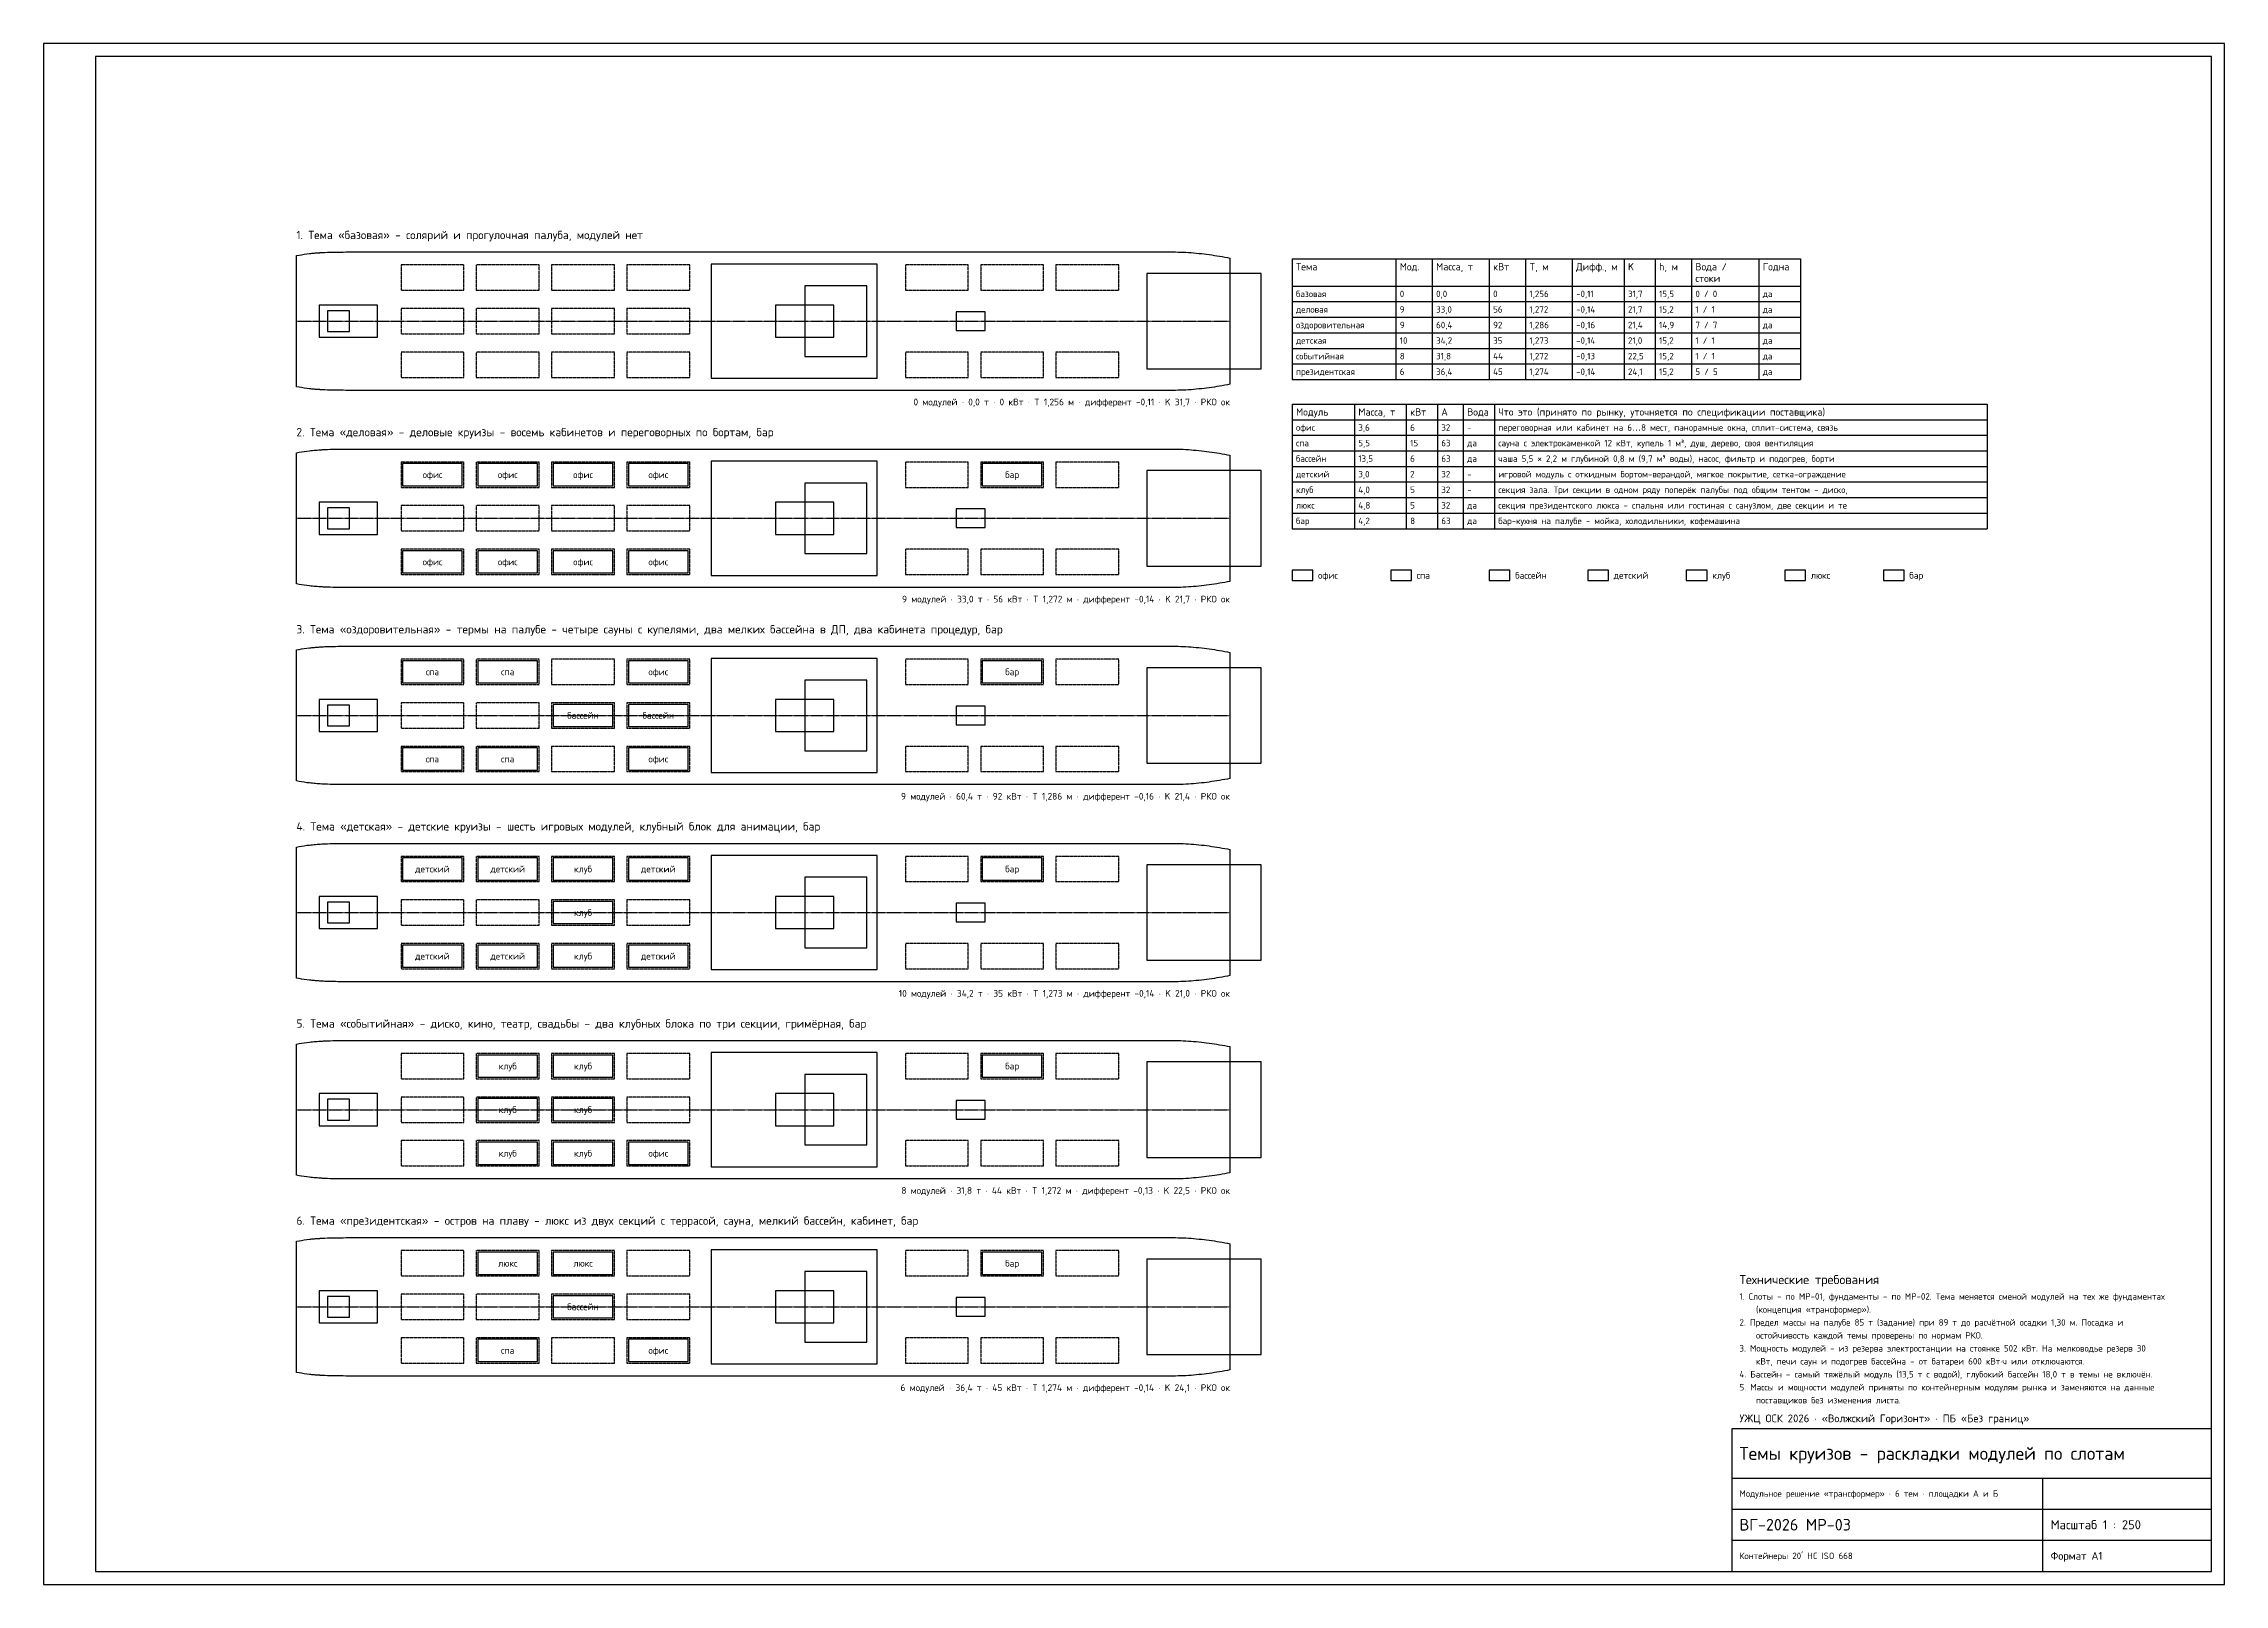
# Model space of a CAD drawing. Header units: millimetres. Extents: x -6375 to 203875, y -121750 to 26750.
import ezdxf
from ezdxf.enums import TextEntityAlignment as Align

# ---------------------------------------------------------------- set-up
doc = ezdxf.new("R2010")
doc.units = ezdxf.units.MM
doc.linetypes.add('CENTER', pattern=[5.08, 3.175, -0.635, 0.635, -0.635])
doc.linetypes.add('DASHED', pattern=[1.524, 1.27, -0.254])
for name, color, linetype in [('00_РАМКА', 7, 'Continuous'), ('02_ПАЛУБЫ', 4, 'Continuous'), ('05_ОБОРУДОВАНИЕ', 5, 'Continuous'), ('07_ОСИ', 2, 'CENTER'), ('08_ТЕКСТ', 7, 'Continuous'), ('30_СЛОТЫ', 3, 'DASHED'), ('40_ОФИС', 5, 'Continuous'), ('41_СПА', 1, 'Continuous'), ('42_БАССЕЙН', 4, 'Continuous'), ('43_ДЕТСКИЙ', 3, 'Continuous'), ('44_КЛУБ', 6, 'Continuous'), ('45_ЛЮКС', 2, 'Continuous'), ('46_БАР', 30, 'Continuous')]:
    doc.layers.add(name, color=color, linetype=linetype)
doc.styles.add('ГОСТ', font='isocpeur.ttf')

msp = doc.modelspace()

# ---------------------------------------------------------------- texts
at = {"layer": '08_ТЕКСТ', "style": 'ГОСТ'}
for s, p in [('1. Тема «базовая» - солярий и прогулочная палуба, модулей нет', (18000, 7665)), ('2. Тема «деловая» - деловые круизы - восемь кабинетов и переговорных по бортам, бар', (18000, -11335)), ('3. Тема «оздоровительная» - термы на палубе - четыре сауны с купелями, два мелких бассейна в ДП, два кабинета процедур, бар', (18000, -30335)), ('4. Тема «детская» - детские круизы - шесть игровых модулей, клубный блок для анимации, бар', (18000, -49335)), ('5. Тема «событийная» - диско, кино, театр, свадьбы - два клубных блока по три секции, гримёрная, бар', (18000, -68335)), ('6. Тема «президентская» - остров на плаву - люкс из двух секций с террасой, сауна, мелкий бассейн, кабинет, бар', (18000, -87335))]:
    msp.add_text(s, height=800, dxfattribs=at).set_placement(p, align=Align.BOTTOM_LEFT)
for s, height, p in [('Тема', 700, (114375, 5250)), ('Мод.', 700, (124375, 5250)), ('Масса, т', 700, (127875, 5250)), ('кВт', 700, (133375, 5250)), ('T, м', 700, (136875, 5250)), ('Дифф., м', 700, (141375, 5250)), ('K', 700, (146375, 5250)), ('h, м', 700, (149375, 5250)), ('стоки', 700, (152875, 4130)), ('Вода /', 700, (152875, 5250)), ('Годна', 700, (159375, 5250)), ('базовая', 625, (114375, 2630)), ('0', 625, (124375, 2630)), ('0,0', 625, (127875, 2630)), ('0', 625, (133375, 2630)), ('1,256', 625, (136875, 2630)), ('-0,11', 625, (141375, 2630)), ('31,7', 625, (146375, 2630)), ('15,5', 625, (149375, 2630)), ('0 / 0', 625, (152875, 2630)), ('да', 625, (159375, 2630)), ('деловая', 625, (114375, 1130)), ('9', 625, (124375, 1130)), ('33,0', 625, (127875, 1130)), ('56', 625, (133375, 1130)), ('1,272', 625, (136875, 1130)), ('-0,14', 625, (141375, 1130)), ('21,7', 625, (146375, 1130)), ('15,2', 625, (149375, 1130)), ('1 / 1', 625, (152875, 1130)), ('да', 625, (159375, 1130)), ('детская', 625, (114375, -1870)), ('оздоровительная', 625, (114375, -370)), ('10', 625, (124375, -1870)), ('9', 625, (124375, -370)), ('34,2', 625, (127875, -1870)), ('60,4', 625, (127875, -370)), ('35', 625, (133375, -1870)), ('92', 625, (133375, -370)), ('1,286', 625, (136875, -370)), ('1,273', 625, (136875, -1870)), ('-0,16', 625, (141375, -370)), ('-0,14', 625, (141375, -1870)), ('21,4', 625, (146375, -370)), ('21,0', 625, (146375, -1870)), ('14,9', 625, (149375, -370)), ('15,2', 625, (149375, -1870)), ('1 / 1', 625, (152875, -1870)), ('7 / 7', 625, (152875, -370)), ('да', 625, (159375, -370)), ('да', 625, (159375, -1870)), ('событийная', 625, (114375, -3370)), ('8', 625, (124375, -3370)), ('31,8', 625, (127875, -3370)), ('44', 625, (133375, -3370)), ('1,272', 625, (136875, -3370)), ('-0,13', 625, (141375, -3370)), ('22,5', 625, (146375, -3370)), ('15,2', 625, (149375, -3370)), ('1 / 1', 625, (152875, -3370)), ('да', 625, (159375, -3370)), ('президентская', 625, (114375, -4870)), ('6', 625, (124375, -4870)), ('36,4', 625, (127875, -4870)), ('45', 625, (133375, -4870)), ('1,274', 625, (136875, -4870)), ('-0,14', 625, (141375, -4870)), ('24,1', 625, (146375, -4870)), ('15,2', 625, (149375, -4870)), ('5 / 5', 625, (152875, -4870)), ('да', 625, (159375, -4870)), ('Модуль', 700, (114375, -8750)), ('Масса, т', 700, (120375, -8750)), ('кВт', 700, (125375, -8750)), ('А', 700, (128375, -8750)), ('Вода', 700, (130875, -8750)), ('Что это (принято по рынку, уточняется по спецификации поставщика)', 700, (133875, -8750)), ('офис', 625, (114375, -10250)), ('3,6', 625, (120375, -10250)), ('6', 625, (125375, -10250)), ('32', 625, (128375, -10250)), ('-', 625, (130875, -10250)), ('переговорная или кабинет на 6…8 мест, панорамные окна, сплит-система, связь', 625, (133875, -10250)), ('спа', 625, (114375, -11750)), ('5,5', 625, (120375, -11750)), ('15', 625, (125375, -11750)), ('63', 625, (128375, -11750)), ('да', 625, (130875, -11750)), ('сауна с электрокаменкой 12 кВт, купель 1 м³, душ, дерево, своя вентиляция', 625, (133875, -11750)), ('детский', 625, (114375, -14750)), ('бассейн', 625, (114375, -13250)), ('13,5', 625, (120375, -13250)), ('3,0', 625, (120375, -14750)), ('2', 625, (125375, -14750)), ('6', 625, (125375, -13250)), ('32', 625, (128375, -14750)), ('63', 625, (128375, -13250)), ('да', 625, (130875, -13250)), ('чаша 5,5 × 2,2 м глубиной 0,8 м (9,7 м³ воды), насос, фильтр и подогрев, борти', 625, (133875, -13250)), ('игровой модуль с откидным бортом-верандой, мягкое покрытие, сетка-ограждение', 625, (133875, -14750)), ('клуб', 625, (114375, -16250)), ('4,0', 625, (120375, -16250)), ('5', 625, (125375, -16250)), ('32', 625, (128375, -16250)), ('-', 625, (130875, -14750)), ('-', 625, (130875, -16250)), ('секция зала. Три секции в одном ряду поперёк палубы под общим тентом - диско,', 625, (133875, -16250)), ('люкс', 625, (114375, -17750)), ('4,8', 625, (120375, -17750)), ('5', 625, (125375, -17750)), ('32', 625, (128375, -17750)), ('да', 625, (130875, -17750)), ('секция президентского люкса - спальня или гостиная с санузлом, две секции и те', 625, (133875, -17750)), ('бар', 625, (114375, -19250)), ('4,2', 625, (120375, -19250)), ('8', 625, (125375, -19250)), ('63', 625, (128375, -19250)), ('да', 625, (130875, -19250)), ('бар-кухня на палубе - мойка, холодильники, кофемашина', 625, (133875, -19250)), ('офис', 650, (116500, -24500)), ('спа', 650, (126000, -24500)), ('бассейн', 650, (135500, -24500)), ('детский', 650, (145000, -24500)), ('клуб', 650, (154500, -24500)), ('люкс', 650, (164000, -24500)), ('бар', 650, (173500, -24500)), ('Технические требования', 875, (157125, -92375)), ('1. Слоты - по МР-01, фундаменты - по МР-02. Тема меняется сменой модулей на тех же фундаментах', 625, (157125, -94000)), ('2. Предел массы на палубе 85 т (задание) при 89 т до расчётной осадки 1,30 м. Посадка и', 625, (157125, -96500)), ('    (концепция «трансформер»).', 625, (157125, -95250)), ('3. Мощность модулей - из резерва электростанции на стоянке 502 кВт. На мелководье резерв 30', 625, (157125, -99000)), ('    остойчивость каждой темы проверены по нормам РКО.', 625, (157125, -97750)), ('    кВт, печи саун и подогрев бассейна - от батареи 600 кВт·ч или отключаются.', 625, (157125, -100250)), ('4. Бассейн - самый тяжёлый модуль (13,5 т с водой), глубокий бассейн 18,0 т в темы не включён.', 625, (157125, -101500)), ('5. Массы и мощности модулей приняты по контейнерным модулям рынка и заменяются на данные', 625, (157125, -102750)), ('    поставщиков без изменения листа.', 625, (157125, -104000)), ('УЖЦ ОСК 2026 · «Волжский Горизонт» · ПБ «Без границ»', 750, (157125, -105750)), ('Темы круизов - раскладки модулей по слотам', 1250, (157125, -109125)), ('Модульное решение «трансформер» · 6 тем · площадки А и Б', 625, (157125, -113000)), ('ВГ-2026 МР-03', 1125, (157125, -116000)), ('Масштаб 1 : 250', 875, (187125, -116000)), ("Контейнеры 20' HC ISO 668", 625, (157125, -119000)), ('Формат A1', 750, (187125, -119000))]:
    msp.add_text(s, height=height, dxfattribs=at).set_placement(p, align=Align.MIDDLE_LEFT)
for s, p in [('0 модулей · 0,0 т · 0 кВт · T 1,256 м · дифферент -0,11 · K 31,7 · РКО ок', (108000, -7465)), ('9 модулей · 33,0 т · 56 кВт · T 1,272 м · дифферент -0,14 · K 21,7 · РКО ок', (108000, -26465)), ('9 модулей · 60,4 т · 92 кВт · T 1,286 м · дифферент -0,16 · K 21,4 · РКО ок', (108000, -45465)), ('10 модулей · 34,2 т · 35 кВт · T 1,273 м · дифферент -0,14 · K 21,0 · РКО ок', (108000, -64465)), ('8 модулей · 31,8 т · 44 кВт · T 1,272 м · дифферент -0,13 · K 22,5 · РКО ок', (108000, -83465)), ('6 модулей · 36,4 т · 45 кВт · T 1,274 м · дифферент -0,14 · K 24,1 · РКО ок', (108000, -102465))]:
    msp.add_text(s, height=650, dxfattribs=at).set_placement(p, align=Align.TOP_RIGHT)
at = {"layer": '40_ОФИС', "style": 'ГОСТ'}
for p in [(31113, -14800), (38371, -14800), (45629, -14800), (52887, -14800), (31113, -23200), (38371, -23200), (45629, -23200), (52887, -23200), (52887, -33800), (52887, -42200), (52887, -80200), (52887, -99200)]:
    msp.add_text('офис', height=650, dxfattribs=at).set_placement(p, align=Align.MIDDLE_CENTER)
at = {"layer": '41_СПА', "style": 'ГОСТ'}
for p in [(31113, -33800), (38371, -33800), (31113, -42200), (38371, -42200), (38371, -99200)]:
    msp.add_text('спа', height=650, dxfattribs=at).set_placement(p, align=Align.MIDDLE_CENTER)
at = {"layer": '42_БАССЕЙН', "style": 'ГОСТ'}
for p in [(45629, -38000), (52887, -38000), (45629, -95000)]:
    msp.add_text('бассейн', height=650, dxfattribs=at).set_placement(p, align=Align.MIDDLE_CENTER)
at = {"layer": '43_ДЕТСКИЙ', "style": 'ГОСТ'}
for p in [(31113, -52800), (38371, -52800), (52887, -52800), (31113, -61200), (38371, -61200), (52887, -61200)]:
    msp.add_text('детский', height=650, dxfattribs=at).set_placement(p, align=Align.MIDDLE_CENTER)
at = {"layer": '44_КЛУБ', "style": 'ГОСТ'}
for p in [(45629, -52800), (45629, -57000), (45629, -61200), (38371, -71800), (45629, -71800), (38371, -76000), (45629, -76000), (38371, -80200), (45629, -80200)]:
    msp.add_text('клуб', height=650, dxfattribs=at).set_placement(p, align=Align.MIDDLE_CENTER)
at = {"layer": '45_ЛЮКС', "style": 'ГОСТ'}
for p in [(38371, -90800), (45629, -90800)]:
    msp.add_text('люкс', height=650, dxfattribs=at).set_placement(p, align=Align.MIDDLE_CENTER)
at = {"layer": '46_БАР', "style": 'ГОСТ'}
for p in [(87000, -14800), (87000, -33800), (87000, -52800), (87000, -71800), (87000, -90800)]:
    msp.add_text('бар', height=650, dxfattribs=at).set_placement(p, align=Align.MIDDLE_CENTER)

# ---------------------------------------------------------------- linework, layer by layer
at = {"layer": '00_РАМКА'}
for p, q in [((114000, 6000), (163000, 6000)), ((114000, 6000), (114000, -5620)), ((124000, 6000), (124000, -5620)), ((127500, 6000), (127500, -5620)), ((133000, 6000), (133000, -5620)), ((136500, 6000), (136500, -5620)), ((141000, 6000), (141000, -5620)), ((146000, 6000), (146000, -5620)), ((149000, 6000), (149000, -5620)), ((152500, 6000), (152500, -5620)), ((159000, 6000), (159000, -5620)), ((163000, 6000), (163000, -5620)), ((114000, 3380), (163000, 3380)), ((114000, 1880), (163000, 1880)), ((114000, 380), (163000, 380)), ((114000, -1120), (163000, -1120)), ((114000, -2620), (163000, -2620)), ((114000, -4120), (163000, -4120)), ((114000, -5620), (163000, -5620)), ((114000, -8000), (181000, -8000)), ((114000, -8000), (114000, -20000)), ((120000, -8000), (120000, -20000)), ((125000, -8000), (125000, -20000)), ((128000, -8000), (128000, -20000)), ((130500, -8000), (130500, -20000)), ((133500, -8000), (133500, -20000)), ((181000, -8000), (181000, -20000)), ((114000, -9500), (181000, -9500)), ((114000, -11000), (181000, -11000)), ((114000, -12500), (181000, -12500)), ((114000, -14000), (181000, -14000)), ((114000, -15500), (181000, -15500)), ((114000, -17000), (181000, -17000)), ((114000, -18500), (181000, -18500)), ((114000, -20000), (181000, -20000)), ((156375, -111500), (202625, -111500)), ((186375, -120500), (186375, -111500)), ((156375, -114500), (202625, -114500)), ((156375, -117500), (202625, -117500))]:
    msp.add_line(p, q, dxfattribs=at)
for points in [[(-6375, -121750), (203875, -121750), (203875, 26750), (-6375, 26750)], [(-1375, -120500), (202625, -120500), (202625, 25500), (-1375, 25500)], [(156375, -120500), (202625, -120500), (202625, -106750), (156375, -106750)]]:
    msp.add_lwpolyline(points, close=True, dxfattribs=at)
at = {"layer": '02_ПАЛУБЫ'}
for points in [[(18000, 6317), (18250, 6365), (18500, 6408), (18750, 6446), (19000, 6481), (19250, 6511), (19400, 6528), (19500, 6539), (19550, 6544), (19700, 6558), (19750, 6563), (19850, 6571), (20000, 6583), (20150, 6595), (20250, 6601), (20300, 6605), (20450, 6614), (20500, 6617), (20600, 6622), (20750, 6630), (21000, 6640), (21250, 6649), (21500, 6655), (21750, 6660), (22000, 6663), (22250, 6665), (22500, 6666), (22750, 6667), (23000, 6667), (23250, 6667), (23500, 6667), (23750, 6667), (24000, 6667), (24500, 6667), (25000, 6667), (25500, 6667), (26000, 6667), (26500, 6667), (27000, 6667), (27500, 6667), (28000, 6667), (28500, 6667), (29000, 6667), (29500, 6667), (30000, 6667), (30500, 6667), (31000, 6667), (31500, 6667), (32000, 6667), (32500, 6667), (33000, 6667), (33500, 6667), (34000, 6667), (34500, 6667), (35000, 6667), (35500, 6667), (36000, 6667), (36500, 6667), (37000, 6667), (37500, 6667), (38000, 6667), (38500, 6667), (39000, 6667), (39500, 6667), (40000, 6667), (40500, 6667), (41000, 6667), (41500, 6667), (42000, 6667), (42500, 6667), (43000, 6667), (43500, 6667), (44000, 6667), (44500, 6667), (45000, 6667), (45500, 6667), (46000, 6667), (46500, 6667), (47000, 6667), (47500, 6667), (48000, 6667), (48500, 6667), (49000, 6667), (49500, 6667), (50000, 6667), (50500, 6667), (51000, 6667), (51500, 6667), (52000, 6667), (52500, 6667), (53000, 6667), (53500, 6667), (54000, 6667), (54500, 6667), (55000, 6667), (55500, 6667), (56000, 6667), (56500, 6667), (57000, 6667), (57400, 6667), (57500, 6667), (57550, 6667), (57700, 6667), (57850, 6667), (58000, 6667), (58150, 6667), (58300, 6667), (58450, 6667), (58500, 6667), (58600, 6667), (59000, 6667), (59500, 6667), (60000, 6667), (60500, 6667), (61000, 6667), (61500, 6667), (62000, 6667), (62500, 6667), (63000, 6667), (63500, 6667), (64000, 6667), (64500, 6667), (65000, 6667), (65500, 6667), (66000, 6667), (66500, 6667), (67000, 6667), (67500, 6667), (68000, 6667), (68500, 6667), (69000, 6667), (69500, 6667), (70000, 6667), (70500, 6667), (71000, 6667), (71500, 6667), (72000, 6667), (72500, 6667), (73000, 6667), (73400, 6667), (73500, 6667), (73550, 6667), (73700, 6667), (73850, 6667), (74000, 6667), (74150, 6667), (74300, 6667), (74450, 6667), (74500, 6667), (74600, 6667), (75000, 6667), (75500, 6667), (76000, 6667), (76500, 6667), (77000, 6667), (77500, 6667), (78000, 6667), (78500, 6667), (79000, 6667), (79500, 6667), (80000, 6667), (80500, 6667), (81000, 6667), (81500, 6667), (82000, 6667), (82500, 6667), (83000, 6667), (83500, 6667), (84000, 6667), (84500, 6667), (85000, 6667), (85500, 6667), (86000, 6667), (86500, 6667), (87000, 6667), (87500, 6667), (88000, 6667), (88500, 6667), (89000, 6667), (89500, 6667), (90000, 6667), (90500, 6667), (91000, 6667), (91500, 6667), (92000, 6667), (92500, 6667), (93000, 6667), (93500, 6667), (94000, 6667), (94500, 6667), (95000, 6667), (95500, 6667), (96000, 6667), (96500, 6667), (97000, 6667), (97500, 6667), (98000, 6667), (98500, 6667), (99000, 6667), (99500, 6667), (100000, 6667), (100500, 6667), (101000, 6667), (101250, 6667), (101500, 6667), (101750, 6667), (102000, 6667), (102250, 6667), (102500, 6667), (102750, 6667), (103000, 6664), (103250, 6658), (103500, 6648), (103750, 6636), (104000, 6621), (104250, 6603), (104500, 6583), (104750, 6561), (105000, 6537), (105250, 6510), (105500, 6481), (105750, 6450), (106000, 6417), (106250, 6382), (106500, 6345), (106750, 6306), (107000, 6265), (107250, 6222), (107500, 6177), (107750, 6129), (108000, 6080), (108000, -6080), (107750, -6129), (107500, -6177), (107250, -6222), (107000, -6265), (106750, -6306), (106500, -6345), (106250, -6382), (106000, -6417), (105750, -6450), (105500, -6481), (105250, -6510), (105000, -6537), (104750, -6561), (104500, -6583), (104250, -6603), (104000, -6621), (103750, -6636), (103500, -6648), (103250, -6658), (103000, -6664), (102750, -6667), (102500, -6667), (102250, -6667), (102000, -6667), (101750, -6667), (101500, -6667), (101250, -6667), (101000, -6667), (100500, -6667), (100000, -6667), (99500, -6667), (99000, -6667), (98500, -6667), (98000, -6667), (97500, -6667), (97000, -6667), (96500, -6667), (96000, -6667), (95500, -6667), (95000, -6667), (94500, -6667), (94000, -6667), (93500, -6667), (93000, -6667), (92500, -6667), (92000, -6667), (91500, -6667), (91000, -6667), (90500, -6667), (90000, -6667), (89500, -6667), (89000, -6667), (88500, -6667), (88000, -6667), (87500, -6667), (87000, -6667), (86500, -6667), (86000, -6667), (85500, -6667), (85000, -6667), (84500, -6667), (84000, -6667), (83500, -6667), (83000, -6667), (82500, -6667), (82000, -6667), (81500, -6667), (81000, -6667), (80500, -6667), (80000, -6667), (79500, -6667), (79000, -6667), (78500, -6667), (78000, -6667), (77500, -6667), (77000, -6667), (76500, -6667), (76000, -6667), (75500, -6667), (75000, -6667), (74600, -6667), (74500, -6667), (74450, -6667), (74300, -6667), (74150, -6667), (74000, -6667), (73850, -6667), (73700, -6667), (73550, -6667), (73500, -6667), (73400, -6667), (73000, -6667), (72500, -6667), (72000, -6667), (71500, -6667), (71000, -6667), (70500, -6667), (70000, -6667), (69500, -6667), (69000, -6667), (68500, -6667), (68000, -6667), (67500, -6667), (67000, -6667), (66500, -6667), (66000, -6667), (65500, -6667), (65000, -6667), (64500, -6667), (64000, -6667), (63500, -6667), (63000, -6667), (62500, -6667), (62000, -6667), (61500, -6667), (61000, -6667), (60500, -6667), (60000, -6667), (59500, -6667), (59000, -6667), (58600, -6667), (58500, -6667), (58450, -6667), (58300, -6667), (58150, -6667), (58000, -6667), (57850, -6667), (57700, -6667), (57550, -6667), (57500, -6667), (57400, -6667), (57000, -6667), (56500, -6667), (56000, -6667), (55500, -6667), (55000, -6667), (54500, -6667), (54000, -6667), (53500, -6667), (53000, -6667), (52500, -6667), (52000, -6667), (51500, -6667), (51000, -6667), (50500, -6667), (50000, -6667), (49500, -6667), (49000, -6667), (48500, -6667), (48000, -6667), (47500, -6667), (47000, -6667), (46500, -6667), (46000, -6667), (45500, -6667), (45000, -6667), (44500, -6667), (44000, -6667), (43500, -6667), (43000, -6667), (42500, -6667), (42000, -6667), (41500, -6667), (41000, -6667), (40500, -6667), (40000, -6667), (39500, -6667), (39000, -6667), (38500, -6667), (38000, -6667), (37500, -6667), (37000, -6667), (36500, -6667), (36000, -6667), (35500, -6667), (35000, -6667), (34500, -6667), (34000, -6667), (33500, -6667), (33000, -6667), (32500, -6667), (32000, -6667), (31500, -6667), (31000, -6667), (30500, -6667), (30000, -6667), (29500, -6667), (29000, -6667), (28500, -6667), (28000, -6667), (27500, -6667), (27000, -6667), (26500, -6667), (26000, -6667), (25500, -6667), (25000, -6667), (24500, -6667), (24000, -6667), (23750, -6667), (23500, -6667), (23250, -6667), (23000, -6667), (22750, -6667), (22500, -6666), (22250, -6665), (22000, -6663), (21750, -6660), (21500, -6655), (21250, -6649), (21000, -6640), (20750, -6630), (20600, -6622), (20500, -6617), (20450, -6614), (20300, -6605), (20250, -6601), (20150, -6595), (20000, -6583), (19850, -6571), (19750, -6563), (19700, -6558), (19550, -6544), (19500, -6539), (19400, -6528), (19250, -6511), (19000, -6481), (18750, -6446), (18500, -6408), (18250, -6365), (18000, -6317)], [(18000, -12683), (18250, -12635), (18500, -12592), (18750, -12554), (19000, -12519), (19250, -12489), (19400, -12472), (19500, -12461), (19550, -12456), (19700, -12442), (19750, -12437), (19850, -12429), (20000, -12417), (20150, -12405), (20250, -12399), (20300, -12395), (20450, -12386), (20500, -12383), (20600, -12378), (20750, -12370), (21000, -12360), (21250, -12351), (21500, -12345), (21750, -12340), (22000, -12337), (22250, -12335), (22500, -12334), (22750, -12333), (23000, -12333), (23250, -12333), (23500, -12333), (23750, -12333), (24000, -12333), (24500, -12333), (25000, -12333), (25500, -12333), (26000, -12333), (26500, -12333), (27000, -12333), (27500, -12333), (28000, -12333), (28500, -12333), (29000, -12333), (29500, -12333), (30000, -12333), (30500, -12333), (31000, -12333), (31500, -12333), (32000, -12333), (32500, -12333), (33000, -12333), (33500, -12333), (34000, -12333), (34500, -12333), (35000, -12333), (35500, -12333), (36000, -12333), (36500, -12333), (37000, -12333), (37500, -12333), (38000, -12333), (38500, -12333), (39000, -12333), (39500, -12333), (40000, -12333), (40500, -12333), (41000, -12333), (41500, -12333), (42000, -12333), (42500, -12333), (43000, -12333), (43500, -12333), (44000, -12333), (44500, -12333), (45000, -12333), (45500, -12333), (46000, -12333), (46500, -12333), (47000, -12333), (47500, -12333), (48000, -12333), (48500, -12333), (49000, -12333), (49500, -12333), (50000, -12333), (50500, -12333), (51000, -12333), (51500, -12333), (52000, -12333), (52500, -12333), (53000, -12333), (53500, -12333), (54000, -12333), (54500, -12333), (55000, -12333), (55500, -12333), (56000, -12333), (56500, -12333), (57000, -12333), (57400, -12333), (57500, -12333), (57550, -12333), (57700, -12333), (57850, -12333), (58000, -12333), (58150, -12333), (58300, -12333), (58450, -12333), (58500, -12333), (58600, -12333), (59000, -12333), (59500, -12333), (60000, -12333), (60500, -12333), (61000, -12333), (61500, -12333), (62000, -12333), (62500, -12333), (63000, -12333), (63500, -12333), (64000, -12333), (64500, -12333), (65000, -12333), (65500, -12333), (66000, -12333), (66500, -12333), (67000, -12333), (67500, -12333), (68000, -12333), (68500, -12333), (69000, -12333), (69500, -12333), (70000, -12333), (70500, -12333), (71000, -12333), (71500, -12333), (72000, -12333), (72500, -12333), (73000, -12333), (73400, -12333), (73500, -12333), (73550, -12333), (73700, -12333), (73850, -12333), (74000, -12333), (74150, -12333), (74300, -12333), (74450, -12333), (74500, -12333), (74600, -12333), (75000, -12333), (75500, -12333), (76000, -12333), (76500, -12333), (77000, -12333), (77500, -12333), (78000, -12333), (78500, -12333), (79000, -12333), (79500, -12333), (80000, -12333), (80500, -12333), (81000, -12333), (81500, -12333), (82000, -12333), (82500, -12333), (83000, -12333), (83500, -12333), (84000, -12333), (84500, -12333), (85000, -12333), (85500, -12333), (86000, -12333), (86500, -12333), (87000, -12333), (87500, -12333), (88000, -12333), (88500, -12333), (89000, -12333), (89500, -12333), (90000, -12333), (90500, -12333), (91000, -12333), (91500, -12333), (92000, -12333), (92500, -12333), (93000, -12333), (93500, -12333), (94000, -12333), (94500, -12333), (95000, -12333), (95500, -12333), (96000, -12333), (96500, -12333), (97000, -12333), (97500, -12333), (98000, -12333), (98500, -12333), (99000, -12333), (99500, -12333), (100000, -12333), (100500, -12333), (101000, -12333), (101250, -12333), (101500, -12333), (101750, -12333), (102000, -12333), (102250, -12333), (102500, -12333), (102750, -12333), (103000, -12336), (103250, -12342), (103500, -12352), (103750, -12364), (104000, -12379), (104250, -12397), (104500, -12417), (104750, -12439), (105000, -12463), (105250, -12490), (105500, -12519), (105750, -12550), (106000, -12583), (106250, -12618), (106500, -12655), (106750, -12694), (107000, -12735), (107250, -12778), (107500, -12823), (107750, -12871), (108000, -12920), (108000, -25080), (107750, -25129), (107500, -25177), (107250, -25222), (107000, -25265), (106750, -25306), (106500, -25345), (106250, -25382), (106000, -25417), (105750, -25450), (105500, -25481), (105250, -25510), (105000, -25537), (104750, -25561), (104500, -25583), (104250, -25603), (104000, -25621), (103750, -25636), (103500, -25648), (103250, -25658), (103000, -25664), (102750, -25667), (102500, -25667), (102250, -25667), (102000, -25667), (101750, -25667), (101500, -25667), (101250, -25667), (101000, -25667), (100500, -25667), (100000, -25667), (99500, -25667), (99000, -25667), (98500, -25667), (98000, -25667), (97500, -25667), (97000, -25667), (96500, -25667), (96000, -25667), (95500, -25667), (95000, -25667), (94500, -25667), (94000, -25667), (93500, -25667), (93000, -25667), (92500, -25667), (92000, -25667), (91500, -25667), (91000, -25667), (90500, -25667), (90000, -25667), (89500, -25667), (89000, -25667), (88500, -25667), (88000, -25667), (87500, -25667), (87000, -25667), (86500, -25667), (86000, -25667), (85500, -25667), (85000, -25667), (84500, -25667), (84000, -25667), (83500, -25667), (83000, -25667), (82500, -25667), (82000, -25667), (81500, -25667), (81000, -25667), (80500, -25667), (80000, -25667), (79500, -25667), (79000, -25667), (78500, -25667), (78000, -25667), (77500, -25667), (77000, -25667), (76500, -25667), (76000, -25667), (75500, -25667), (75000, -25667), (74600, -25667), (74500, -25667), (74450, -25667), (74300, -25667), (74150, -25667), (74000, -25667), (73850, -25667), (73700, -25667), (73550, -25667), (73500, -25667), (73400, -25667), (73000, -25667), (72500, -25667), (72000, -25667), (71500, -25667), (71000, -25667), (70500, -25667), (70000, -25667), (69500, -25667), (69000, -25667), (68500, -25667), (68000, -25667), (67500, -25667), (67000, -25667), (66500, -25667), (66000, -25667), (65500, -25667), (65000, -25667), (64500, -25667), (64000, -25667), (63500, -25667), (63000, -25667), (62500, -25667), (62000, -25667), (61500, -25667), (61000, -25667), (60500, -25667), (60000, -25667), (59500, -25667), (59000, -25667), (58600, -25667), (58500, -25667), (58450, -25667), (58300, -25667), (58150, -25667), (58000, -25667), (57850, -25667), (57700, -25667), (57550, -25667), (57500, -25667), (57400, -25667), (57000, -25667), (56500, -25667), (56000, -25667), (55500, -25667), (55000, -25667), (54500, -25667), (54000, -25667), (53500, -25667), (53000, -25667), (52500, -25667), (52000, -25667), (51500, -25667), (51000, -25667), (50500, -25667), (50000, -25667), (49500, -25667), (49000, -25667), (48500, -25667), (48000, -25667), (47500, -25667), (47000, -25667), (46500, -25667), (46000, -25667), (45500, -25667), (45000, -25667), (44500, -25667), (44000, -25667), (43500, -25667), (43000, -25667), (42500, -25667), (42000, -25667), (41500, -25667), (41000, -25667), (40500, -25667), (40000, -25667), (39500, -25667), (39000, -25667), (38500, -25667), (38000, -25667), (37500, -25667), (37000, -25667), (36500, -25667), (36000, -25667), (35500, -25667), (35000, -25667), (34500, -25667), (34000, -25667), (33500, -25667), (33000, -25667), (32500, -25667), (32000, -25667), (31500, -25667), (31000, -25667), (30500, -25667), (30000, -25667), (29500, -25667), (29000, -25667), (28500, -25667), (28000, -25667), (27500, -25667), (27000, -25667), (26500, -25667), (26000, -25667), (25500, -25667), (25000, -25667), (24500, -25667), (24000, -25667), (23750, -25667), (23500, -25667), (23250, -25667), (23000, -25667), (22750, -25667), (22500, -25666), (22250, -25665), (22000, -25663), (21750, -25660), (21500, -25655), (21250, -25649), (21000, -25640), (20750, -25630), (20600, -25622), (20500, -25617), (20450, -25614), (20300, -25605), (20250, -25601), (20150, -25595), (20000, -25583), (19850, -25571), (19750, -25563), (19700, -25558), (19550, -25544), (19500, -25539), (19400, -25528), (19250, -25511), (19000, -25481), (18750, -25446), (18500, -25408), (18250, -25365), (18000, -25317)], [(18000, -31683), (18250, -31635), (18500, -31592), (18750, -31554), (19000, -31519), (19250, -31489), (19400, -31472), (19500, -31461), (19550, -31456), (19700, -31442), (19750, -31437), (19850, -31429), (20000, -31417), (20150, -31405), (20250, -31399), (20300, -31395), (20450, -31386), (20500, -31383), (20600, -31378), (20750, -31370), (21000, -31360), (21250, -31351), (21500, -31345), (21750, -31340), (22000, -31337), (22250, -31335), (22500, -31334), (22750, -31333), (23000, -31333), (23250, -31333), (23500, -31333), (23750, -31333), (24000, -31333), (24500, -31333), (25000, -31333), (25500, -31333), (26000, -31333), (26500, -31333), (27000, -31333), (27500, -31333), (28000, -31333), (28500, -31333), (29000, -31333), (29500, -31333), (30000, -31333), (30500, -31333), (31000, -31333), (31500, -31333), (32000, -31333), (32500, -31333), (33000, -31333), (33500, -31333), (34000, -31333), (34500, -31333), (35000, -31333), (35500, -31333), (36000, -31333), (36500, -31333), (37000, -31333), (37500, -31333), (38000, -31333), (38500, -31333), (39000, -31333), (39500, -31333), (40000, -31333), (40500, -31333), (41000, -31333), (41500, -31333), (42000, -31333), (42500, -31333), (43000, -31333), (43500, -31333), (44000, -31333), (44500, -31333), (45000, -31333), (45500, -31333), (46000, -31333), (46500, -31333), (47000, -31333), (47500, -31333), (48000, -31333), (48500, -31333), (49000, -31333), (49500, -31333), (50000, -31333), (50500, -31333), (51000, -31333), (51500, -31333), (52000, -31333), (52500, -31333), (53000, -31333), (53500, -31333), (54000, -31333), (54500, -31333), (55000, -31333), (55500, -31333), (56000, -31333), (56500, -31333), (57000, -31333), (57400, -31333), (57500, -31333), (57550, -31333), (57700, -31333), (57850, -31333), (58000, -31333), (58150, -31333), (58300, -31333), (58450, -31333), (58500, -31333), (58600, -31333), (59000, -31333), (59500, -31333), (60000, -31333), (60500, -31333), (61000, -31333), (61500, -31333), (62000, -31333), (62500, -31333), (63000, -31333), (63500, -31333), (64000, -31333), (64500, -31333), (65000, -31333), (65500, -31333), (66000, -31333), (66500, -31333), (67000, -31333), (67500, -31333), (68000, -31333), (68500, -31333), (69000, -31333), (69500, -31333), (70000, -31333), (70500, -31333), (71000, -31333), (71500, -31333), (72000, -31333), (72500, -31333), (73000, -31333), (73400, -31333), (73500, -31333), (73550, -31333), (73700, -31333), (73850, -31333), (74000, -31333), (74150, -31333), (74300, -31333), (74450, -31333), (74500, -31333), (74600, -31333), (75000, -31333), (75500, -31333), (76000, -31333), (76500, -31333), (77000, -31333), (77500, -31333), (78000, -31333), (78500, -31333), (79000, -31333), (79500, -31333), (80000, -31333), (80500, -31333), (81000, -31333), (81500, -31333), (82000, -31333), (82500, -31333), (83000, -31333), (83500, -31333), (84000, -31333), (84500, -31333), (85000, -31333), (85500, -31333), (86000, -31333), (86500, -31333), (87000, -31333), (87500, -31333), (88000, -31333), (88500, -31333), (89000, -31333), (89500, -31333), (90000, -31333), (90500, -31333), (91000, -31333), (91500, -31333), (92000, -31333), (92500, -31333), (93000, -31333), (93500, -31333), (94000, -31333), (94500, -31333), (95000, -31333), (95500, -31333), (96000, -31333), (96500, -31333), (97000, -31333), (97500, -31333), (98000, -31333), (98500, -31333), (99000, -31333), (99500, -31333), (100000, -31333), (100500, -31333), (101000, -31333), (101250, -31333), (101500, -31333), (101750, -31333), (102000, -31333), (102250, -31333), (102500, -31333), (102750, -31333), (103000, -31336), (103250, -31342), (103500, -31352), (103750, -31364), (104000, -31379), (104250, -31397), (104500, -31417), (104750, -31439), (105000, -31463), (105250, -31490), (105500, -31519), (105750, -31550), (106000, -31583), (106250, -31618), (106500, -31655), (106750, -31694), (107000, -31735), (107250, -31778), (107500, -31823), (107750, -31871), (108000, -31920), (108000, -44080), (107750, -44129), (107500, -44177), (107250, -44222), (107000, -44265), (106750, -44306), (106500, -44345), (106250, -44382), (106000, -44417), (105750, -44450), (105500, -44481), (105250, -44510), (105000, -44537), (104750, -44561), (104500, -44583), (104250, -44603), (104000, -44621), (103750, -44636), (103500, -44648), (103250, -44658), (103000, -44664), (102750, -44667), (102500, -44667), (102250, -44667), (102000, -44667), (101750, -44667), (101500, -44667), (101250, -44667), (101000, -44667), (100500, -44667), (100000, -44667), (99500, -44667), (99000, -44667), (98500, -44667), (98000, -44667), (97500, -44667), (97000, -44667), (96500, -44667), (96000, -44667), (95500, -44667), (95000, -44667), (94500, -44667), (94000, -44667), (93500, -44667), (93000, -44667), (92500, -44667), (92000, -44667), (91500, -44667), (91000, -44667), (90500, -44667), (90000, -44667), (89500, -44667), (89000, -44667), (88500, -44667), (88000, -44667), (87500, -44667), (87000, -44667), (86500, -44667), (86000, -44667), (85500, -44667), (85000, -44667), (84500, -44667), (84000, -44667), (83500, -44667), (83000, -44667), (82500, -44667), (82000, -44667), (81500, -44667), (81000, -44667), (80500, -44667), (80000, -44667), (79500, -44667), (79000, -44667), (78500, -44667), (78000, -44667), (77500, -44667), (77000, -44667), (76500, -44667), (76000, -44667), (75500, -44667), (75000, -44667), (74600, -44667), (74500, -44667), (74450, -44667), (74300, -44667), (74150, -44667), (74000, -44667), (73850, -44667), (73700, -44667), (73550, -44667), (73500, -44667), (73400, -44667), (73000, -44667), (72500, -44667), (72000, -44667), (71500, -44667), (71000, -44667), (70500, -44667), (70000, -44667), (69500, -44667), (69000, -44667), (68500, -44667), (68000, -44667), (67500, -44667), (67000, -44667), (66500, -44667), (66000, -44667), (65500, -44667), (65000, -44667), (64500, -44667), (64000, -44667), (63500, -44667), (63000, -44667), (62500, -44667), (62000, -44667), (61500, -44667), (61000, -44667), (60500, -44667), (60000, -44667), (59500, -44667), (59000, -44667), (58600, -44667), (58500, -44667), (58450, -44667), (58300, -44667), (58150, -44667), (58000, -44667), (57850, -44667), (57700, -44667), (57550, -44667), (57500, -44667), (57400, -44667), (57000, -44667), (56500, -44667), (56000, -44667), (55500, -44667), (55000, -44667), (54500, -44667), (54000, -44667), (53500, -44667), (53000, -44667), (52500, -44667), (52000, -44667), (51500, -44667), (51000, -44667), (50500, -44667), (50000, -44667), (49500, -44667), (49000, -44667), (48500, -44667), (48000, -44667), (47500, -44667), (47000, -44667), (46500, -44667), (46000, -44667), (45500, -44667), (45000, -44667), (44500, -44667), (44000, -44667), (43500, -44667), (43000, -44667), (42500, -44667), (42000, -44667), (41500, -44667), (41000, -44667), (40500, -44667), (40000, -44667), (39500, -44667), (39000, -44667), (38500, -44667), (38000, -44667), (37500, -44667), (37000, -44667), (36500, -44667), (36000, -44667), (35500, -44667), (35000, -44667), (34500, -44667), (34000, -44667), (33500, -44667), (33000, -44667), (32500, -44667), (32000, -44667), (31500, -44667), (31000, -44667), (30500, -44667), (30000, -44667), (29500, -44667), (29000, -44667), (28500, -44667), (28000, -44667), (27500, -44667), (27000, -44667), (26500, -44667), (26000, -44667), (25500, -44667), (25000, -44667), (24500, -44667), (24000, -44667), (23750, -44667), (23500, -44667), (23250, -44667), (23000, -44667), (22750, -44667), (22500, -44666), (22250, -44665), (22000, -44663), (21750, -44660), (21500, -44655), (21250, -44649), (21000, -44640), (20750, -44630), (20600, -44622), (20500, -44617), (20450, -44614), (20300, -44605), (20250, -44601), (20150, -44595), (20000, -44583), (19850, -44571), (19750, -44563), (19700, -44558), (19550, -44544), (19500, -44539), (19400, -44528), (19250, -44511), (19000, -44481), (18750, -44446), (18500, -44408), (18250, -44365), (18000, -44317)], [(18000, -50683), (18250, -50635), (18500, -50592), (18750, -50554), (19000, -50519), (19250, -50489), (19400, -50472), (19500, -50461), (19550, -50456), (19700, -50442), (19750, -50437), (19850, -50429), (20000, -50417), (20150, -50405), (20250, -50399), (20300, -50395), (20450, -50386), (20500, -50383), (20600, -50378), (20750, -50370), (21000, -50360), (21250, -50351), (21500, -50345), (21750, -50340), (22000, -50337), (22250, -50335), (22500, -50334), (22750, -50333), (23000, -50333), (23250, -50333), (23500, -50333), (23750, -50333), (24000, -50333), (24500, -50333), (25000, -50333), (25500, -50333), (26000, -50333), (26500, -50333), (27000, -50333), (27500, -50333), (28000, -50333), (28500, -50333), (29000, -50333), (29500, -50333), (30000, -50333), (30500, -50333), (31000, -50333), (31500, -50333), (32000, -50333), (32500, -50333), (33000, -50333), (33500, -50333), (34000, -50333), (34500, -50333), (35000, -50333), (35500, -50333), (36000, -50333), (36500, -50333), (37000, -50333), (37500, -50333), (38000, -50333), (38500, -50333), (39000, -50333), (39500, -50333), (40000, -50333), (40500, -50333), (41000, -50333), (41500, -50333), (42000, -50333), (42500, -50333), (43000, -50333), (43500, -50333), (44000, -50333), (44500, -50333), (45000, -50333), (45500, -50333), (46000, -50333), (46500, -50333), (47000, -50333), (47500, -50333), (48000, -50333), (48500, -50333), (49000, -50333), (49500, -50333), (50000, -50333), (50500, -50333), (51000, -50333), (51500, -50333), (52000, -50333), (52500, -50333), (53000, -50333), (53500, -50333), (54000, -50333), (54500, -50333), (55000, -50333), (55500, -50333), (56000, -50333), (56500, -50333), (57000, -50333), (57400, -50333), (57500, -50333), (57550, -50333), (57700, -50333), (57850, -50333), (58000, -50333), (58150, -50333), (58300, -50333), (58450, -50333), (58500, -50333), (58600, -50333), (59000, -50333), (59500, -50333), (60000, -50333), (60500, -50333), (61000, -50333), (61500, -50333), (62000, -50333), (62500, -50333), (63000, -50333), (63500, -50333), (64000, -50333), (64500, -50333), (65000, -50333), (65500, -50333), (66000, -50333), (66500, -50333), (67000, -50333), (67500, -50333), (68000, -50333), (68500, -50333), (69000, -50333), (69500, -50333), (70000, -50333), (70500, -50333), (71000, -50333), (71500, -50333), (72000, -50333), (72500, -50333), (73000, -50333), (73400, -50333), (73500, -50333), (73550, -50333), (73700, -50333), (73850, -50333), (74000, -50333), (74150, -50333), (74300, -50333), (74450, -50333), (74500, -50333), (74600, -50333), (75000, -50333), (75500, -50333), (76000, -50333), (76500, -50333), (77000, -50333), (77500, -50333), (78000, -50333), (78500, -50333), (79000, -50333), (79500, -50333), (80000, -50333), (80500, -50333), (81000, -50333), (81500, -50333), (82000, -50333), (82500, -50333), (83000, -50333), (83500, -50333), (84000, -50333), (84500, -50333), (85000, -50333), (85500, -50333), (86000, -50333), (86500, -50333), (87000, -50333), (87500, -50333), (88000, -50333), (88500, -50333), (89000, -50333), (89500, -50333), (90000, -50333), (90500, -50333), (91000, -50333), (91500, -50333), (92000, -50333), (92500, -50333), (93000, -50333), (93500, -50333), (94000, -50333), (94500, -50333), (95000, -50333), (95500, -50333), (96000, -50333), (96500, -50333), (97000, -50333), (97500, -50333), (98000, -50333), (98500, -50333), (99000, -50333), (99500, -50333), (100000, -50333), (100500, -50333), (101000, -50333), (101250, -50333), (101500, -50333), (101750, -50333), (102000, -50333), (102250, -50333), (102500, -50333), (102750, -50333), (103000, -50336), (103250, -50342), (103500, -50352), (103750, -50364), (104000, -50379), (104250, -50397), (104500, -50417), (104750, -50439), (105000, -50463), (105250, -50490), (105500, -50519), (105750, -50550), (106000, -50583), (106250, -50618), (106500, -50655), (106750, -50694), (107000, -50735), (107250, -50778), (107500, -50823), (107750, -50871), (108000, -50920), (108000, -63080), (107750, -63129), (107500, -63177), (107250, -63222), (107000, -63265), (106750, -63306), (106500, -63345), (106250, -63382), (106000, -63417), (105750, -63450), (105500, -63481), (105250, -63510), (105000, -63537), (104750, -63561), (104500, -63583), (104250, -63603), (104000, -63621), (103750, -63636), (103500, -63648), (103250, -63658), (103000, -63664), (102750, -63667), (102500, -63667), (102250, -63667), (102000, -63667), (101750, -63667), (101500, -63667), (101250, -63667), (101000, -63667), (100500, -63667), (100000, -63667), (99500, -63667), (99000, -63667), (98500, -63667), (98000, -63667), (97500, -63667), (97000, -63667), (96500, -63667), (96000, -63667), (95500, -63667), (95000, -63667), (94500, -63667), (94000, -63667), (93500, -63667), (93000, -63667), (92500, -63667), (92000, -63667), (91500, -63667), (91000, -63667), (90500, -63667), (90000, -63667), (89500, -63667), (89000, -63667), (88500, -63667), (88000, -63667), (87500, -63667), (87000, -63667), (86500, -63667), (86000, -63667), (85500, -63667), (85000, -63667), (84500, -63667), (84000, -63667), (83500, -63667), (83000, -63667), (82500, -63667), (82000, -63667), (81500, -63667), (81000, -63667), (80500, -63667), (80000, -63667), (79500, -63667), (79000, -63667), (78500, -63667), (78000, -63667), (77500, -63667), (77000, -63667), (76500, -63667), (76000, -63667), (75500, -63667), (75000, -63667), (74600, -63667), (74500, -63667), (74450, -63667), (74300, -63667), (74150, -63667), (74000, -63667), (73850, -63667), (73700, -63667), (73550, -63667), (73500, -63667), (73400, -63667), (73000, -63667), (72500, -63667), (72000, -63667), (71500, -63667), (71000, -63667), (70500, -63667), (70000, -63667), (69500, -63667), (69000, -63667), (68500, -63667), (68000, -63667), (67500, -63667), (67000, -63667), (66500, -63667), (66000, -63667), (65500, -63667), (65000, -63667), (64500, -63667), (64000, -63667), (63500, -63667), (63000, -63667), (62500, -63667), (62000, -63667), (61500, -63667), (61000, -63667), (60500, -63667), (60000, -63667), (59500, -63667), (59000, -63667), (58600, -63667), (58500, -63667), (58450, -63667), (58300, -63667), (58150, -63667), (58000, -63667), (57850, -63667), (57700, -63667), (57550, -63667), (57500, -63667), (57400, -63667), (57000, -63667), (56500, -63667), (56000, -63667), (55500, -63667), (55000, -63667), (54500, -63667), (54000, -63667), (53500, -63667), (53000, -63667), (52500, -63667), (52000, -63667), (51500, -63667), (51000, -63667), (50500, -63667), (50000, -63667), (49500, -63667), (49000, -63667), (48500, -63667), (48000, -63667), (47500, -63667), (47000, -63667), (46500, -63667), (46000, -63667), (45500, -63667), (45000, -63667), (44500, -63667), (44000, -63667), (43500, -63667), (43000, -63667), (42500, -63667), (42000, -63667), (41500, -63667), (41000, -63667), (40500, -63667), (40000, -63667), (39500, -63667), (39000, -63667), (38500, -63667), (38000, -63667), (37500, -63667), (37000, -63667), (36500, -63667), (36000, -63667), (35500, -63667), (35000, -63667), (34500, -63667), (34000, -63667), (33500, -63667), (33000, -63667), (32500, -63667), (32000, -63667), (31500, -63667), (31000, -63667), (30500, -63667), (30000, -63667), (29500, -63667), (29000, -63667), (28500, -63667), (28000, -63667), (27500, -63667), (27000, -63667), (26500, -63667), (26000, -63667), (25500, -63667), (25000, -63667), (24500, -63667), (24000, -63667), (23750, -63667), (23500, -63667), (23250, -63667), (23000, -63667), (22750, -63667), (22500, -63666), (22250, -63665), (22000, -63663), (21750, -63660), (21500, -63655), (21250, -63649), (21000, -63640), (20750, -63630), (20600, -63622), (20500, -63617), (20450, -63614), (20300, -63605), (20250, -63601), (20150, -63595), (20000, -63583), (19850, -63571), (19750, -63563), (19700, -63558), (19550, -63544), (19500, -63539), (19400, -63528), (19250, -63511), (19000, -63481), (18750, -63446), (18500, -63408), (18250, -63365), (18000, -63317)], [(18000, -69683), (18250, -69635), (18500, -69592), (18750, -69554), (19000, -69519), (19250, -69489), (19400, -69472), (19500, -69461), (19550, -69456), (19700, -69442), (19750, -69437), (19850, -69429), (20000, -69417), (20150, -69405), (20250, -69399), (20300, -69395), (20450, -69386), (20500, -69383), (20600, -69378), (20750, -69370), (21000, -69360), (21250, -69351), (21500, -69345), (21750, -69340), (22000, -69337), (22250, -69335), (22500, -69334), (22750, -69333), (23000, -69333), (23250, -69333), (23500, -69333), (23750, -69333), (24000, -69333), (24500, -69333), (25000, -69333), (25500, -69333), (26000, -69333), (26500, -69333), (27000, -69333), (27500, -69333), (28000, -69333), (28500, -69333), (29000, -69333), (29500, -69333), (30000, -69333), (30500, -69333), (31000, -69333), (31500, -69333), (32000, -69333), (32500, -69333), (33000, -69333), (33500, -69333), (34000, -69333), (34500, -69333), (35000, -69333), (35500, -69333), (36000, -69333), (36500, -69333), (37000, -69333), (37500, -69333), (38000, -69333), (38500, -69333), (39000, -69333), (39500, -69333), (40000, -69333), (40500, -69333), (41000, -69333), (41500, -69333), (42000, -69333), (42500, -69333), (43000, -69333), (43500, -69333), (44000, -69333), (44500, -69333), (45000, -69333), (45500, -69333), (46000, -69333), (46500, -69333), (47000, -69333), (47500, -69333), (48000, -69333), (48500, -69333), (49000, -69333), (49500, -69333), (50000, -69333), (50500, -69333), (51000, -69333), (51500, -69333), (52000, -69333), (52500, -69333), (53000, -69333), (53500, -69333), (54000, -69333), (54500, -69333), (55000, -69333), (55500, -69333), (56000, -69333), (56500, -69333), (57000, -69333), (57400, -69333), (57500, -69333), (57550, -69333), (57700, -69333), (57850, -69333), (58000, -69333), (58150, -69333), (58300, -69333), (58450, -69333), (58500, -69333), (58600, -69333), (59000, -69333), (59500, -69333), (60000, -69333), (60500, -69333), (61000, -69333), (61500, -69333), (62000, -69333), (62500, -69333), (63000, -69333), (63500, -69333), (64000, -69333), (64500, -69333), (65000, -69333), (65500, -69333), (66000, -69333), (66500, -69333), (67000, -69333), (67500, -69333), (68000, -69333), (68500, -69333), (69000, -69333), (69500, -69333), (70000, -69333), (70500, -69333), (71000, -69333), (71500, -69333), (72000, -69333), (72500, -69333), (73000, -69333), (73400, -69333), (73500, -69333), (73550, -69333), (73700, -69333), (73850, -69333), (74000, -69333), (74150, -69333), (74300, -69333), (74450, -69333), (74500, -69333), (74600, -69333), (75000, -69333), (75500, -69333), (76000, -69333), (76500, -69333), (77000, -69333), (77500, -69333), (78000, -69333), (78500, -69333), (79000, -69333), (79500, -69333), (80000, -69333), (80500, -69333), (81000, -69333), (81500, -69333), (82000, -69333), (82500, -69333), (83000, -69333), (83500, -69333), (84000, -69333), (84500, -69333), (85000, -69333), (85500, -69333), (86000, -69333), (86500, -69333), (87000, -69333), (87500, -69333), (88000, -69333), (88500, -69333), (89000, -69333), (89500, -69333), (90000, -69333), (90500, -69333), (91000, -69333), (91500, -69333), (92000, -69333), (92500, -69333), (93000, -69333), (93500, -69333), (94000, -69333), (94500, -69333), (95000, -69333), (95500, -69333), (96000, -69333), (96500, -69333), (97000, -69333), (97500, -69333), (98000, -69333), (98500, -69333), (99000, -69333), (99500, -69333), (100000, -69333), (100500, -69333), (101000, -69333), (101250, -69333), (101500, -69333), (101750, -69333), (102000, -69333), (102250, -69333), (102500, -69333), (102750, -69333), (103000, -69336), (103250, -69342), (103500, -69352), (103750, -69364), (104000, -69379), (104250, -69397), (104500, -69417), (104750, -69439), (105000, -69463), (105250, -69490), (105500, -69519), (105750, -69550), (106000, -69583), (106250, -69618), (106500, -69655), (106750, -69694), (107000, -69735), (107250, -69778), (107500, -69823), (107750, -69871), (108000, -69920), (108000, -82080), (107750, -82129), (107500, -82177), (107250, -82222), (107000, -82265), (106750, -82306), (106500, -82345), (106250, -82382), (106000, -82417), (105750, -82450), (105500, -82481), (105250, -82510), (105000, -82537), (104750, -82561), (104500, -82583), (104250, -82603), (104000, -82621), (103750, -82636), (103500, -82648), (103250, -82658), (103000, -82664), (102750, -82667), (102500, -82667), (102250, -82667), (102000, -82667), (101750, -82667), (101500, -82667), (101250, -82667), (101000, -82667), (100500, -82667), (100000, -82667), (99500, -82667), (99000, -82667), (98500, -82667), (98000, -82667), (97500, -82667), (97000, -82667), (96500, -82667), (96000, -82667), (95500, -82667), (95000, -82667), (94500, -82667), (94000, -82667), (93500, -82667), (93000, -82667), (92500, -82667), (92000, -82667), (91500, -82667), (91000, -82667), (90500, -82667), (90000, -82667), (89500, -82667), (89000, -82667), (88500, -82667), (88000, -82667), (87500, -82667), (87000, -82667), (86500, -82667), (86000, -82667), (85500, -82667), (85000, -82667), (84500, -82667), (84000, -82667), (83500, -82667), (83000, -82667), (82500, -82667), (82000, -82667), (81500, -82667), (81000, -82667), (80500, -82667), (80000, -82667), (79500, -82667), (79000, -82667), (78500, -82667), (78000, -82667), (77500, -82667), (77000, -82667), (76500, -82667), (76000, -82667), (75500, -82667), (75000, -82667), (74600, -82667), (74500, -82667), (74450, -82667), (74300, -82667), (74150, -82667), (74000, -82667), (73850, -82667), (73700, -82667), (73550, -82667), (73500, -82667), (73400, -82667), (73000, -82667), (72500, -82667), (72000, -82667), (71500, -82667), (71000, -82667), (70500, -82667), (70000, -82667), (69500, -82667), (69000, -82667), (68500, -82667), (68000, -82667), (67500, -82667), (67000, -82667), (66500, -82667), (66000, -82667), (65500, -82667), (65000, -82667), (64500, -82667), (64000, -82667), (63500, -82667), (63000, -82667), (62500, -82667), (62000, -82667), (61500, -82667), (61000, -82667), (60500, -82667), (60000, -82667), (59500, -82667), (59000, -82667), (58600, -82667), (58500, -82667), (58450, -82667), (58300, -82667), (58150, -82667), (58000, -82667), (57850, -82667), (57700, -82667), (57550, -82667), (57500, -82667), (57400, -82667), (57000, -82667), (56500, -82667), (56000, -82667), (55500, -82667), (55000, -82667), (54500, -82667), (54000, -82667), (53500, -82667), (53000, -82667), (52500, -82667), (52000, -82667), (51500, -82667), (51000, -82667), (50500, -82667), (50000, -82667), (49500, -82667), (49000, -82667), (48500, -82667), (48000, -82667), (47500, -82667), (47000, -82667), (46500, -82667), (46000, -82667), (45500, -82667), (45000, -82667), (44500, -82667), (44000, -82667), (43500, -82667), (43000, -82667), (42500, -82667), (42000, -82667), (41500, -82667), (41000, -82667), (40500, -82667), (40000, -82667), (39500, -82667), (39000, -82667), (38500, -82667), (38000, -82667), (37500, -82667), (37000, -82667), (36500, -82667), (36000, -82667), (35500, -82667), (35000, -82667), (34500, -82667), (34000, -82667), (33500, -82667), (33000, -82667), (32500, -82667), (32000, -82667), (31500, -82667), (31000, -82667), (30500, -82667), (30000, -82667), (29500, -82667), (29000, -82667), (28500, -82667), (28000, -82667), (27500, -82667), (27000, -82667), (26500, -82667), (26000, -82667), (25500, -82667), (25000, -82667), (24500, -82667), (24000, -82667), (23750, -82667), (23500, -82667), (23250, -82667), (23000, -82667), (22750, -82667), (22500, -82666), (22250, -82665), (22000, -82663), (21750, -82660), (21500, -82655), (21250, -82649), (21000, -82640), (20750, -82630), (20600, -82622), (20500, -82617), (20450, -82614), (20300, -82605), (20250, -82601), (20150, -82595), (20000, -82583), (19850, -82571), (19750, -82563), (19700, -82558), (19550, -82544), (19500, -82539), (19400, -82528), (19250, -82511), (19000, -82481), (18750, -82446), (18500, -82408), (18250, -82365), (18000, -82317)], [(18000, -88683), (18250, -88635), (18500, -88592), (18750, -88554), (19000, -88519), (19250, -88489), (19400, -88472), (19500, -88461), (19550, -88456), (19700, -88442), (19750, -88437), (19850, -88429), (20000, -88417), (20150, -88405), (20250, -88399), (20300, -88395), (20450, -88386), (20500, -88383), (20600, -88378), (20750, -88370), (21000, -88360), (21250, -88351), (21500, -88345), (21750, -88340), (22000, -88337), (22250, -88335), (22500, -88334), (22750, -88333), (23000, -88333), (23250, -88333), (23500, -88333), (23750, -88333), (24000, -88333), (24500, -88333), (25000, -88333), (25500, -88333), (26000, -88333), (26500, -88333), (27000, -88333), (27500, -88333), (28000, -88333), (28500, -88333), (29000, -88333), (29500, -88333), (30000, -88333), (30500, -88333), (31000, -88333), (31500, -88333), (32000, -88333), (32500, -88333), (33000, -88333), (33500, -88333), (34000, -88333), (34500, -88333), (35000, -88333), (35500, -88333), (36000, -88333), (36500, -88333), (37000, -88333), (37500, -88333), (38000, -88333), (38500, -88333), (39000, -88333), (39500, -88333), (40000, -88333), (40500, -88333), (41000, -88333), (41500, -88333), (42000, -88333), (42500, -88333), (43000, -88333), (43500, -88333), (44000, -88333), (44500, -88333), (45000, -88333), (45500, -88333), (46000, -88333), (46500, -88333), (47000, -88333), (47500, -88333), (48000, -88333), (48500, -88333), (49000, -88333), (49500, -88333), (50000, -88333), (50500, -88333), (51000, -88333), (51500, -88333), (52000, -88333), (52500, -88333), (53000, -88333), (53500, -88333), (54000, -88333), (54500, -88333), (55000, -88333), (55500, -88333), (56000, -88333), (56500, -88333), (57000, -88333), (57400, -88333), (57500, -88333), (57550, -88333), (57700, -88333), (57850, -88333), (58000, -88333), (58150, -88333), (58300, -88333), (58450, -88333), (58500, -88333), (58600, -88333), (59000, -88333), (59500, -88333), (60000, -88333), (60500, -88333), (61000, -88333), (61500, -88333), (62000, -88333), (62500, -88333), (63000, -88333), (63500, -88333), (64000, -88333), (64500, -88333), (65000, -88333), (65500, -88333), (66000, -88333), (66500, -88333), (67000, -88333), (67500, -88333), (68000, -88333), (68500, -88333), (69000, -88333), (69500, -88333), (70000, -88333), (70500, -88333), (71000, -88333), (71500, -88333), (72000, -88333), (72500, -88333), (73000, -88333), (73400, -88333), (73500, -88333), (73550, -88333), (73700, -88333), (73850, -88333), (74000, -88333), (74150, -88333), (74300, -88333), (74450, -88333), (74500, -88333), (74600, -88333), (75000, -88333), (75500, -88333), (76000, -88333), (76500, -88333), (77000, -88333), (77500, -88333), (78000, -88333), (78500, -88333), (79000, -88333), (79500, -88333), (80000, -88333), (80500, -88333), (81000, -88333), (81500, -88333), (82000, -88333), (82500, -88333), (83000, -88333), (83500, -88333), (84000, -88333), (84500, -88333), (85000, -88333), (85500, -88333), (86000, -88333), (86500, -88333), (87000, -88333), (87500, -88333), (88000, -88333), (88500, -88333), (89000, -88333), (89500, -88333), (90000, -88333), (90500, -88333), (91000, -88333), (91500, -88333), (92000, -88333), (92500, -88333), (93000, -88333), (93500, -88333), (94000, -88333), (94500, -88333), (95000, -88333), (95500, -88333), (96000, -88333), (96500, -88333), (97000, -88333), (97500, -88333), (98000, -88333), (98500, -88333), (99000, -88333), (99500, -88333), (100000, -88333), (100500, -88333), (101000, -88333), (101250, -88333), (101500, -88333), (101750, -88333), (102000, -88333), (102250, -88333), (102500, -88333), (102750, -88333), (103000, -88336), (103250, -88342), (103500, -88352), (103750, -88364), (104000, -88379), (104250, -88397), (104500, -88417), (104750, -88439), (105000, -88463), (105250, -88490), (105500, -88519), (105750, -88550), (106000, -88583), (106250, -88618), (106500, -88655), (106750, -88694), (107000, -88735), (107250, -88778), (107500, -88823), (107750, -88871), (108000, -88920), (108000, -101080), (107750, -101129), (107500, -101177), (107250, -101222), (107000, -101265), (106750, -101306), (106500, -101345), (106250, -101382), (106000, -101417), (105750, -101450), (105500, -101481), (105250, -101510), (105000, -101537), (104750, -101561), (104500, -101583), (104250, -101603), (104000, -101621), (103750, -101636), (103500, -101648), (103250, -101658), (103000, -101664), (102750, -101667), (102500, -101667), (102250, -101667), (102000, -101667), (101750, -101667), (101500, -101667), (101250, -101667), (101000, -101667), (100500, -101667), (100000, -101667), (99500, -101667), (99000, -101667), (98500, -101667), (98000, -101667), (97500, -101667), (97000, -101667), (96500, -101667), (96000, -101667), (95500, -101667), (95000, -101667), (94500, -101667), (94000, -101667), (93500, -101667), (93000, -101667), (92500, -101667), (92000, -101667), (91500, -101667), (91000, -101667), (90500, -101667), (90000, -101667), (89500, -101667), (89000, -101667), (88500, -101667), (88000, -101667), (87500, -101667), (87000, -101667), (86500, -101667), (86000, -101667), (85500, -101667), (85000, -101667), (84500, -101667), (84000, -101667), (83500, -101667), (83000, -101667), (82500, -101667), (82000, -101667), (81500, -101667), (81000, -101667), (80500, -101667), (80000, -101667), (79500, -101667), (79000, -101667), (78500, -101667), (78000, -101667), (77500, -101667), (77000, -101667), (76500, -101667), (76000, -101667), (75500, -101667), (75000, -101667), (74600, -101667), (74500, -101667), (74450, -101667), (74300, -101667), (74150, -101667), (74000, -101667), (73850, -101667), (73700, -101667), (73550, -101667), (73500, -101667), (73400, -101667), (73000, -101667), (72500, -101667), (72000, -101667), (71500, -101667), (71000, -101667), (70500, -101667), (70000, -101667), (69500, -101667), (69000, -101667), (68500, -101667), (68000, -101667), (67500, -101667), (67000, -101667), (66500, -101667), (66000, -101667), (65500, -101667), (65000, -101667), (64500, -101667), (64000, -101667), (63500, -101667), (63000, -101667), (62500, -101667), (62000, -101667), (61500, -101667), (61000, -101667), (60500, -101667), (60000, -101667), (59500, -101667), (59000, -101667), (58600, -101667), (58500, -101667), (58450, -101667), (58300, -101667), (58150, -101667), (58000, -101667), (57850, -101667), (57700, -101667), (57550, -101667), (57500, -101667), (57400, -101667), (57000, -101667), (56500, -101667), (56000, -101667), (55500, -101667), (55000, -101667), (54500, -101667), (54000, -101667), (53500, -101667), (53000, -101667), (52500, -101667), (52000, -101667), (51500, -101667), (51000, -101667), (50500, -101667), (50000, -101667), (49500, -101667), (49000, -101667), (48500, -101667), (48000, -101667), (47500, -101667), (47000, -101667), (46500, -101667), (46000, -101667), (45500, -101667), (45000, -101667), (44500, -101667), (44000, -101667), (43500, -101667), (43000, -101667), (42500, -101667), (42000, -101667), (41500, -101667), (41000, -101667), (40500, -101667), (40000, -101667), (39500, -101667), (39000, -101667), (38500, -101667), (38000, -101667), (37500, -101667), (37000, -101667), (36500, -101667), (36000, -101667), (35500, -101667), (35000, -101667), (34500, -101667), (34000, -101667), (33500, -101667), (33000, -101667), (32500, -101667), (32000, -101667), (31500, -101667), (31000, -101667), (30500, -101667), (30000, -101667), (29500, -101667), (29000, -101667), (28500, -101667), (28000, -101667), (27500, -101667), (27000, -101667), (26500, -101667), (26000, -101667), (25500, -101667), (25000, -101667), (24500, -101667), (24000, -101667), (23750, -101667), (23500, -101667), (23250, -101667), (23000, -101667), (22750, -101667), (22500, -101666), (22250, -101665), (22000, -101663), (21750, -101660), (21500, -101655), (21250, -101649), (21000, -101640), (20750, -101630), (20600, -101622), (20500, -101617), (20450, -101614), (20300, -101605), (20250, -101601), (20150, -101595), (20000, -101583), (19850, -101571), (19750, -101563), (19700, -101558), (19550, -101544), (19500, -101539), (19400, -101528), (19250, -101511), (19000, -101481), (18750, -101446), (18500, -101408), (18250, -101365), (18000, -101317)]]:
    msp.add_lwpolyline(points, close=True, dxfattribs=at)
at = {"layer": '05_ОБОРУДОВАНИЕ'}
for points in [[(58000, -5500), (74000, -5500), (74000, 5500), (58000, 5500)], [(100000, -4600), (111000, -4600), (111000, 4600), (100000, 4600)], [(67000, -3400), (73000, -3400), (73000, 3400), (67000, 3400)], [(20200, -1550), (25800, -1550), (25800, 1550), (20200, 1550)], [(21000, -1000), (23100, -1000), (23100, 1000), (21000, 1000)], [(64200, -1550), (69800, -1550), (69800, 1550), (64200, 1550)], [(81600, -900), (84400, -900), (84400, 900), (81600, 900)], [(58000, -24500), (74000, -24500), (74000, -13500), (58000, -13500)], [(100000, -23600), (111000, -23600), (111000, -14400), (100000, -14400)], [(67000, -22400), (73000, -22400), (73000, -15600), (67000, -15600)], [(20200, -20550), (25800, -20550), (25800, -17450), (20200, -17450)], [(21000, -20000), (23100, -20000), (23100, -18000), (21000, -18000)], [(64200, -20550), (69800, -20550), (69800, -17450), (64200, -17450)], [(81600, -19900), (84400, -19900), (84400, -18100), (81600, -18100)], [(58000, -43500), (74000, -43500), (74000, -32500), (58000, -32500)], [(100000, -42600), (111000, -42600), (111000, -33400), (100000, -33400)], [(67000, -41400), (73000, -41400), (73000, -34600), (67000, -34600)], [(20200, -39550), (25800, -39550), (25800, -36450), (20200, -36450)], [(21000, -39000), (23100, -39000), (23100, -37000), (21000, -37000)], [(64200, -39550), (69800, -39550), (69800, -36450), (64200, -36450)], [(81600, -38900), (84400, -38900), (84400, -37100), (81600, -37100)], [(58000, -62500), (74000, -62500), (74000, -51500), (58000, -51500)], [(100000, -61600), (111000, -61600), (111000, -52400), (100000, -52400)], [(67000, -60400), (73000, -60400), (73000, -53600), (67000, -53600)], [(20200, -58550), (25800, -58550), (25800, -55450), (20200, -55450)], [(21000, -58000), (23100, -58000), (23100, -56000), (21000, -56000)], [(64200, -58550), (69800, -58550), (69800, -55450), (64200, -55450)], [(81600, -57900), (84400, -57900), (84400, -56100), (81600, -56100)], [(58000, -81500), (74000, -81500), (74000, -70500), (58000, -70500)], [(100000, -80600), (111000, -80600), (111000, -71400), (100000, -71400)], [(67000, -79400), (73000, -79400), (73000, -72600), (67000, -72600)], [(20200, -77550), (25800, -77550), (25800, -74450), (20200, -74450)], [(21000, -77000), (23100, -77000), (23100, -75000), (21000, -75000)], [(64200, -77550), (69800, -77550), (69800, -74450), (64200, -74450)], [(81600, -76900), (84400, -76900), (84400, -75100), (81600, -75100)], [(58000, -100500), (74000, -100500), (74000, -89500), (58000, -89500)], [(100000, -99600), (111000, -99600), (111000, -90400), (100000, -90400)], [(67000, -98400), (73000, -98400), (73000, -91600), (67000, -91600)], [(20200, -96550), (25800, -96550), (25800, -93450), (20200, -93450)], [(21000, -96000), (23100, -96000), (23100, -94000), (21000, -94000)], [(64200, -96550), (69800, -96550), (69800, -93450), (64200, -93450)], [(81600, -95900), (84400, -95900), (84400, -94100), (81600, -94100)]]:
    msp.add_lwpolyline(points, close=True, dxfattribs=at)
at = {"layer": '07_ОСИ'}
for p, q in [((18000, 0), (108000, 0)), ((18000, -19000), (108000, -19000)), ((18000, -38000), (108000, -38000)), ((18000, -57000), (108000, -57000)), ((18000, -76000), (108000, -76000)), ((18000, -95000), (108000, -95000))]:
    msp.add_line(p, q, dxfattribs=at)
at = {"layer": '30_СЛОТЫ'}
for points in [[(28084, 2981), (34142, 2981), (34142, 5419), (28084, 5419)], [(35342, 2981), (41400, 2981), (41400, 5419), (35342, 5419)], [(42600, 2981), (48658, 2981), (48658, 5419), (42600, 5419)], [(49858, 2981), (55916, 2981), (55916, 5419), (49858, 5419)], [(76713, 2981), (82771, 2981), (82771, 5419), (76713, 5419)], [(83971, 2981), (90029, 2981), (90029, 5419), (83971, 5419)], [(91229, 2981), (97287, 2981), (97287, 5419), (91229, 5419)], [(28084, -1219), (34142, -1219), (34142, 1219), (28084, 1219)], [(35342, -1219), (41400, -1219), (41400, 1219), (35342, 1219)], [(42600, -1219), (48658, -1219), (48658, 1219), (42600, 1219)], [(49858, -1219), (55916, -1219), (55916, 1219), (49858, 1219)], [(28084, -5419), (34142, -5419), (34142, -2981), (28084, -2981)], [(35342, -5419), (41400, -5419), (41400, -2981), (35342, -2981)], [(42600, -5419), (48658, -5419), (48658, -2981), (42600, -2981)], [(49858, -5419), (55916, -5419), (55916, -2981), (49858, -2981)], [(76713, -5419), (82771, -5419), (82771, -2981), (76713, -2981)], [(83971, -5419), (90029, -5419), (90029, -2981), (83971, -2981)], [(91229, -5419), (97287, -5419), (97287, -2981), (91229, -2981)], [(28084, -16019), (34142, -16019), (34142, -13581), (28084, -13581)], [(35342, -16019), (41400, -16019), (41400, -13581), (35342, -13581)], [(42600, -16019), (48658, -16019), (48658, -13581), (42600, -13581)], [(49858, -16019), (55916, -16019), (55916, -13581), (49858, -13581)], [(76713, -16019), (82771, -16019), (82771, -13581), (76713, -13581)], [(83971, -16019), (90029, -16019), (90029, -13581), (83971, -13581)], [(91229, -16019), (97287, -16019), (97287, -13581), (91229, -13581)], [(28084, -20219), (34142, -20219), (34142, -17781), (28084, -17781)], [(35342, -20219), (41400, -20219), (41400, -17781), (35342, -17781)], [(42600, -20219), (48658, -20219), (48658, -17781), (42600, -17781)], [(49858, -20219), (55916, -20219), (55916, -17781), (49858, -17781)], [(28084, -24419), (34142, -24419), (34142, -21981), (28084, -21981)], [(35342, -24419), (41400, -24419), (41400, -21981), (35342, -21981)], [(42600, -24419), (48658, -24419), (48658, -21981), (42600, -21981)], [(49858, -24419), (55916, -24419), (55916, -21981), (49858, -21981)], [(76713, -24419), (82771, -24419), (82771, -21981), (76713, -21981)], [(83971, -24419), (90029, -24419), (90029, -21981), (83971, -21981)], [(91229, -24419), (97287, -24419), (97287, -21981), (91229, -21981)], [(28084, -35019), (34142, -35019), (34142, -32581), (28084, -32581)], [(35342, -35019), (41400, -35019), (41400, -32581), (35342, -32581)], [(42600, -35019), (48658, -35019), (48658, -32581), (42600, -32581)], [(49858, -35019), (55916, -35019), (55916, -32581), (49858, -32581)], [(76713, -35019), (82771, -35019), (82771, -32581), (76713, -32581)], [(83971, -35019), (90029, -35019), (90029, -32581), (83971, -32581)], [(91229, -35019), (97287, -35019), (97287, -32581), (91229, -32581)], [(28084, -39219), (34142, -39219), (34142, -36781), (28084, -36781)], [(35342, -39219), (41400, -39219), (41400, -36781), (35342, -36781)], [(42600, -39219), (48658, -39219), (48658, -36781), (42600, -36781)], [(49858, -39219), (55916, -39219), (55916, -36781), (49858, -36781)], [(28084, -43419), (34142, -43419), (34142, -40981), (28084, -40981)], [(35342, -43419), (41400, -43419), (41400, -40981), (35342, -40981)], [(42600, -43419), (48658, -43419), (48658, -40981), (42600, -40981)], [(49858, -43419), (55916, -43419), (55916, -40981), (49858, -40981)], [(76713, -43419), (82771, -43419), (82771, -40981), (76713, -40981)], [(83971, -43419), (90029, -43419), (90029, -40981), (83971, -40981)], [(91229, -43419), (97287, -43419), (97287, -40981), (91229, -40981)], [(28084, -54019), (34142, -54019), (34142, -51581), (28084, -51581)], [(35342, -54019), (41400, -54019), (41400, -51581), (35342, -51581)], [(42600, -54019), (48658, -54019), (48658, -51581), (42600, -51581)], [(49858, -54019), (55916, -54019), (55916, -51581), (49858, -51581)], [(76713, -54019), (82771, -54019), (82771, -51581), (76713, -51581)], [(83971, -54019), (90029, -54019), (90029, -51581), (83971, -51581)], [(91229, -54019), (97287, -54019), (97287, -51581), (91229, -51581)], [(28084, -58219), (34142, -58219), (34142, -55781), (28084, -55781)], [(35342, -58219), (41400, -58219), (41400, -55781), (35342, -55781)], [(42600, -58219), (48658, -58219), (48658, -55781), (42600, -55781)], [(49858, -58219), (55916, -58219), (55916, -55781), (49858, -55781)], [(28084, -62419), (34142, -62419), (34142, -59981), (28084, -59981)], [(35342, -62419), (41400, -62419), (41400, -59981), (35342, -59981)], [(42600, -62419), (48658, -62419), (48658, -59981), (42600, -59981)], [(49858, -62419), (55916, -62419), (55916, -59981), (49858, -59981)], [(76713, -62419), (82771, -62419), (82771, -59981), (76713, -59981)], [(83971, -62419), (90029, -62419), (90029, -59981), (83971, -59981)], [(91229, -62419), (97287, -62419), (97287, -59981), (91229, -59981)], [(28084, -73019), (34142, -73019), (34142, -70581), (28084, -70581)], [(35342, -73019), (41400, -73019), (41400, -70581), (35342, -70581)], [(42600, -73019), (48658, -73019), (48658, -70581), (42600, -70581)], [(49858, -73019), (55916, -73019), (55916, -70581), (49858, -70581)], [(76713, -73019), (82771, -73019), (82771, -70581), (76713, -70581)], [(83971, -73019), (90029, -73019), (90029, -70581), (83971, -70581)], [(91229, -73019), (97287, -73019), (97287, -70581), (91229, -70581)], [(28084, -77219), (34142, -77219), (34142, -74781), (28084, -74781)], [(35342, -77219), (41400, -77219), (41400, -74781), (35342, -74781)], [(42600, -77219), (48658, -77219), (48658, -74781), (42600, -74781)], [(49858, -77219), (55916, -77219), (55916, -74781), (49858, -74781)], [(28084, -81419), (34142, -81419), (34142, -78981), (28084, -78981)], [(35342, -81419), (41400, -81419), (41400, -78981), (35342, -78981)], [(42600, -81419), (48658, -81419), (48658, -78981), (42600, -78981)], [(49858, -81419), (55916, -81419), (55916, -78981), (49858, -78981)], [(76713, -81419), (82771, -81419), (82771, -78981), (76713, -78981)], [(83971, -81419), (90029, -81419), (90029, -78981), (83971, -78981)], [(91229, -81419), (97287, -81419), (97287, -78981), (91229, -78981)], [(28084, -92019), (34142, -92019), (34142, -89581), (28084, -89581)], [(35342, -92019), (41400, -92019), (41400, -89581), (35342, -89581)], [(42600, -92019), (48658, -92019), (48658, -89581), (42600, -89581)], [(49858, -92019), (55916, -92019), (55916, -89581), (49858, -89581)], [(76713, -92019), (82771, -92019), (82771, -89581), (76713, -89581)], [(83971, -92019), (90029, -92019), (90029, -89581), (83971, -89581)], [(91229, -92019), (97287, -92019), (97287, -89581), (91229, -89581)], [(28084, -96219), (34142, -96219), (34142, -93781), (28084, -93781)], [(35342, -96219), (41400, -96219), (41400, -93781), (35342, -93781)], [(42600, -96219), (48658, -96219), (48658, -93781), (42600, -93781)], [(49858, -96219), (55916, -96219), (55916, -93781), (49858, -93781)], [(28084, -100419), (34142, -100419), (34142, -97981), (28084, -97981)], [(35342, -100419), (41400, -100419), (41400, -97981), (35342, -97981)], [(42600, -100419), (48658, -100419), (48658, -97981), (42600, -97981)], [(49858, -100419), (55916, -100419), (55916, -97981), (49858, -97981)], [(76713, -100419), (82771, -100419), (82771, -97981), (76713, -97981)], [(83971, -100419), (90029, -100419), (90029, -97981), (83971, -97981)], [(91229, -100419), (97287, -100419), (97287, -97981), (91229, -97981)]]:
    msp.add_lwpolyline(points, close=True, dxfattribs=at)
at = {"layer": '40_ОФИС'}
for points in [[(28234, -15869), (33992, -15869), (33992, -13731), (28234, -13731)], [(35492, -15869), (41250, -15869), (41250, -13731), (35492, -13731)], [(42750, -15869), (48508, -15869), (48508, -13731), (42750, -13731)], [(50008, -15869), (55766, -15869), (55766, -13731), (50008, -13731)], [(28234, -24269), (33992, -24269), (33992, -22131), (28234, -22131)], [(35492, -24269), (41250, -24269), (41250, -22131), (35492, -22131)], [(42750, -24269), (48508, -24269), (48508, -22131), (42750, -22131)], [(50008, -24269), (55766, -24269), (55766, -22131), (50008, -22131)], [(114000, -25000), (116000, -25000), (116000, -24000), (114000, -24000)], [(50008, -34869), (55766, -34869), (55766, -32731), (50008, -32731)], [(50008, -43269), (55766, -43269), (55766, -41131), (50008, -41131)], [(50008, -81269), (55766, -81269), (55766, -79131), (50008, -79131)], [(50008, -100269), (55766, -100269), (55766, -98131), (50008, -98131)]]:
    msp.add_lwpolyline(points, close=True, dxfattribs=at)
at = {"layer": '41_СПА'}
for points in [[(123500, -25000), (125500, -25000), (125500, -24000), (123500, -24000)], [(28234, -34869), (33992, -34869), (33992, -32731), (28234, -32731)], [(35492, -34869), (41250, -34869), (41250, -32731), (35492, -32731)], [(28234, -43269), (33992, -43269), (33992, -41131), (28234, -41131)], [(35492, -43269), (41250, -43269), (41250, -41131), (35492, -41131)], [(35492, -100269), (41250, -100269), (41250, -98131), (35492, -98131)]]:
    msp.add_lwpolyline(points, close=True, dxfattribs=at)
at = {"layer": '42_БАССЕЙН'}
for points in [[(133000, -25000), (135000, -25000), (135000, -24000), (133000, -24000)], [(42750, -39069), (48508, -39069), (48508, -36931), (42750, -36931)], [(50008, -39069), (55766, -39069), (55766, -36931), (50008, -36931)], [(42750, -96069), (48508, -96069), (48508, -93931), (42750, -93931)]]:
    msp.add_lwpolyline(points, close=True, dxfattribs=at)
at = {"layer": '43_ДЕТСКИЙ'}
for points in [[(142500, -25000), (144500, -25000), (144500, -24000), (142500, -24000)], [(28234, -53869), (33992, -53869), (33992, -51731), (28234, -51731)], [(35492, -53869), (41250, -53869), (41250, -51731), (35492, -51731)], [(50008, -53869), (55766, -53869), (55766, -51731), (50008, -51731)], [(28234, -62269), (33992, -62269), (33992, -60131), (28234, -60131)], [(35492, -62269), (41250, -62269), (41250, -60131), (35492, -60131)], [(50008, -62269), (55766, -62269), (55766, -60131), (50008, -60131)]]:
    msp.add_lwpolyline(points, close=True, dxfattribs=at)
at = {"layer": '44_КЛУБ'}
for points in [[(152000, -25000), (154000, -25000), (154000, -24000), (152000, -24000)], [(42750, -53869), (48508, -53869), (48508, -51731), (42750, -51731)], [(42750, -58069), (48508, -58069), (48508, -55931), (42750, -55931)], [(42750, -62269), (48508, -62269), (48508, -60131), (42750, -60131)], [(35492, -72869), (41250, -72869), (41250, -70731), (35492, -70731)], [(42750, -72869), (48508, -72869), (48508, -70731), (42750, -70731)], [(35492, -77069), (41250, -77069), (41250, -74931), (35492, -74931)], [(42750, -77069), (48508, -77069), (48508, -74931), (42750, -74931)], [(35492, -81269), (41250, -81269), (41250, -79131), (35492, -79131)], [(42750, -81269), (48508, -81269), (48508, -79131), (42750, -79131)]]:
    msp.add_lwpolyline(points, close=True, dxfattribs=at)
at = {"layer": '45_ЛЮКС'}
for points in [[(161500, -25000), (163500, -25000), (163500, -24000), (161500, -24000)], [(35492, -91869), (41250, -91869), (41250, -89731), (35492, -89731)], [(42750, -91869), (48508, -91869), (48508, -89731), (42750, -89731)]]:
    msp.add_lwpolyline(points, close=True, dxfattribs=at)
at = {"layer": '46_БАР'}
for points in [[(84121, -15869), (89879, -15869), (89879, -13731), (84121, -13731)], [(171000, -25000), (173000, -25000), (173000, -24000), (171000, -24000)], [(84121, -34869), (89879, -34869), (89879, -32731), (84121, -32731)], [(84121, -53869), (89879, -53869), (89879, -51731), (84121, -51731)], [(84121, -72869), (89879, -72869), (89879, -70731), (84121, -70731)], [(84121, -91869), (89879, -91869), (89879, -89731), (84121, -89731)]]:
    msp.add_lwpolyline(points, close=True, dxfattribs=at)

msp.set_redraw_order([(e.dxf.handle, doc.entitydb.next_handle()) for e in msp.query("TEXT MTEXT ATTDEF DIMENSION ARC_DIMENSION")])  # texts and dimensions are drawn at this point

doc.saveas('drawing.dxf')
